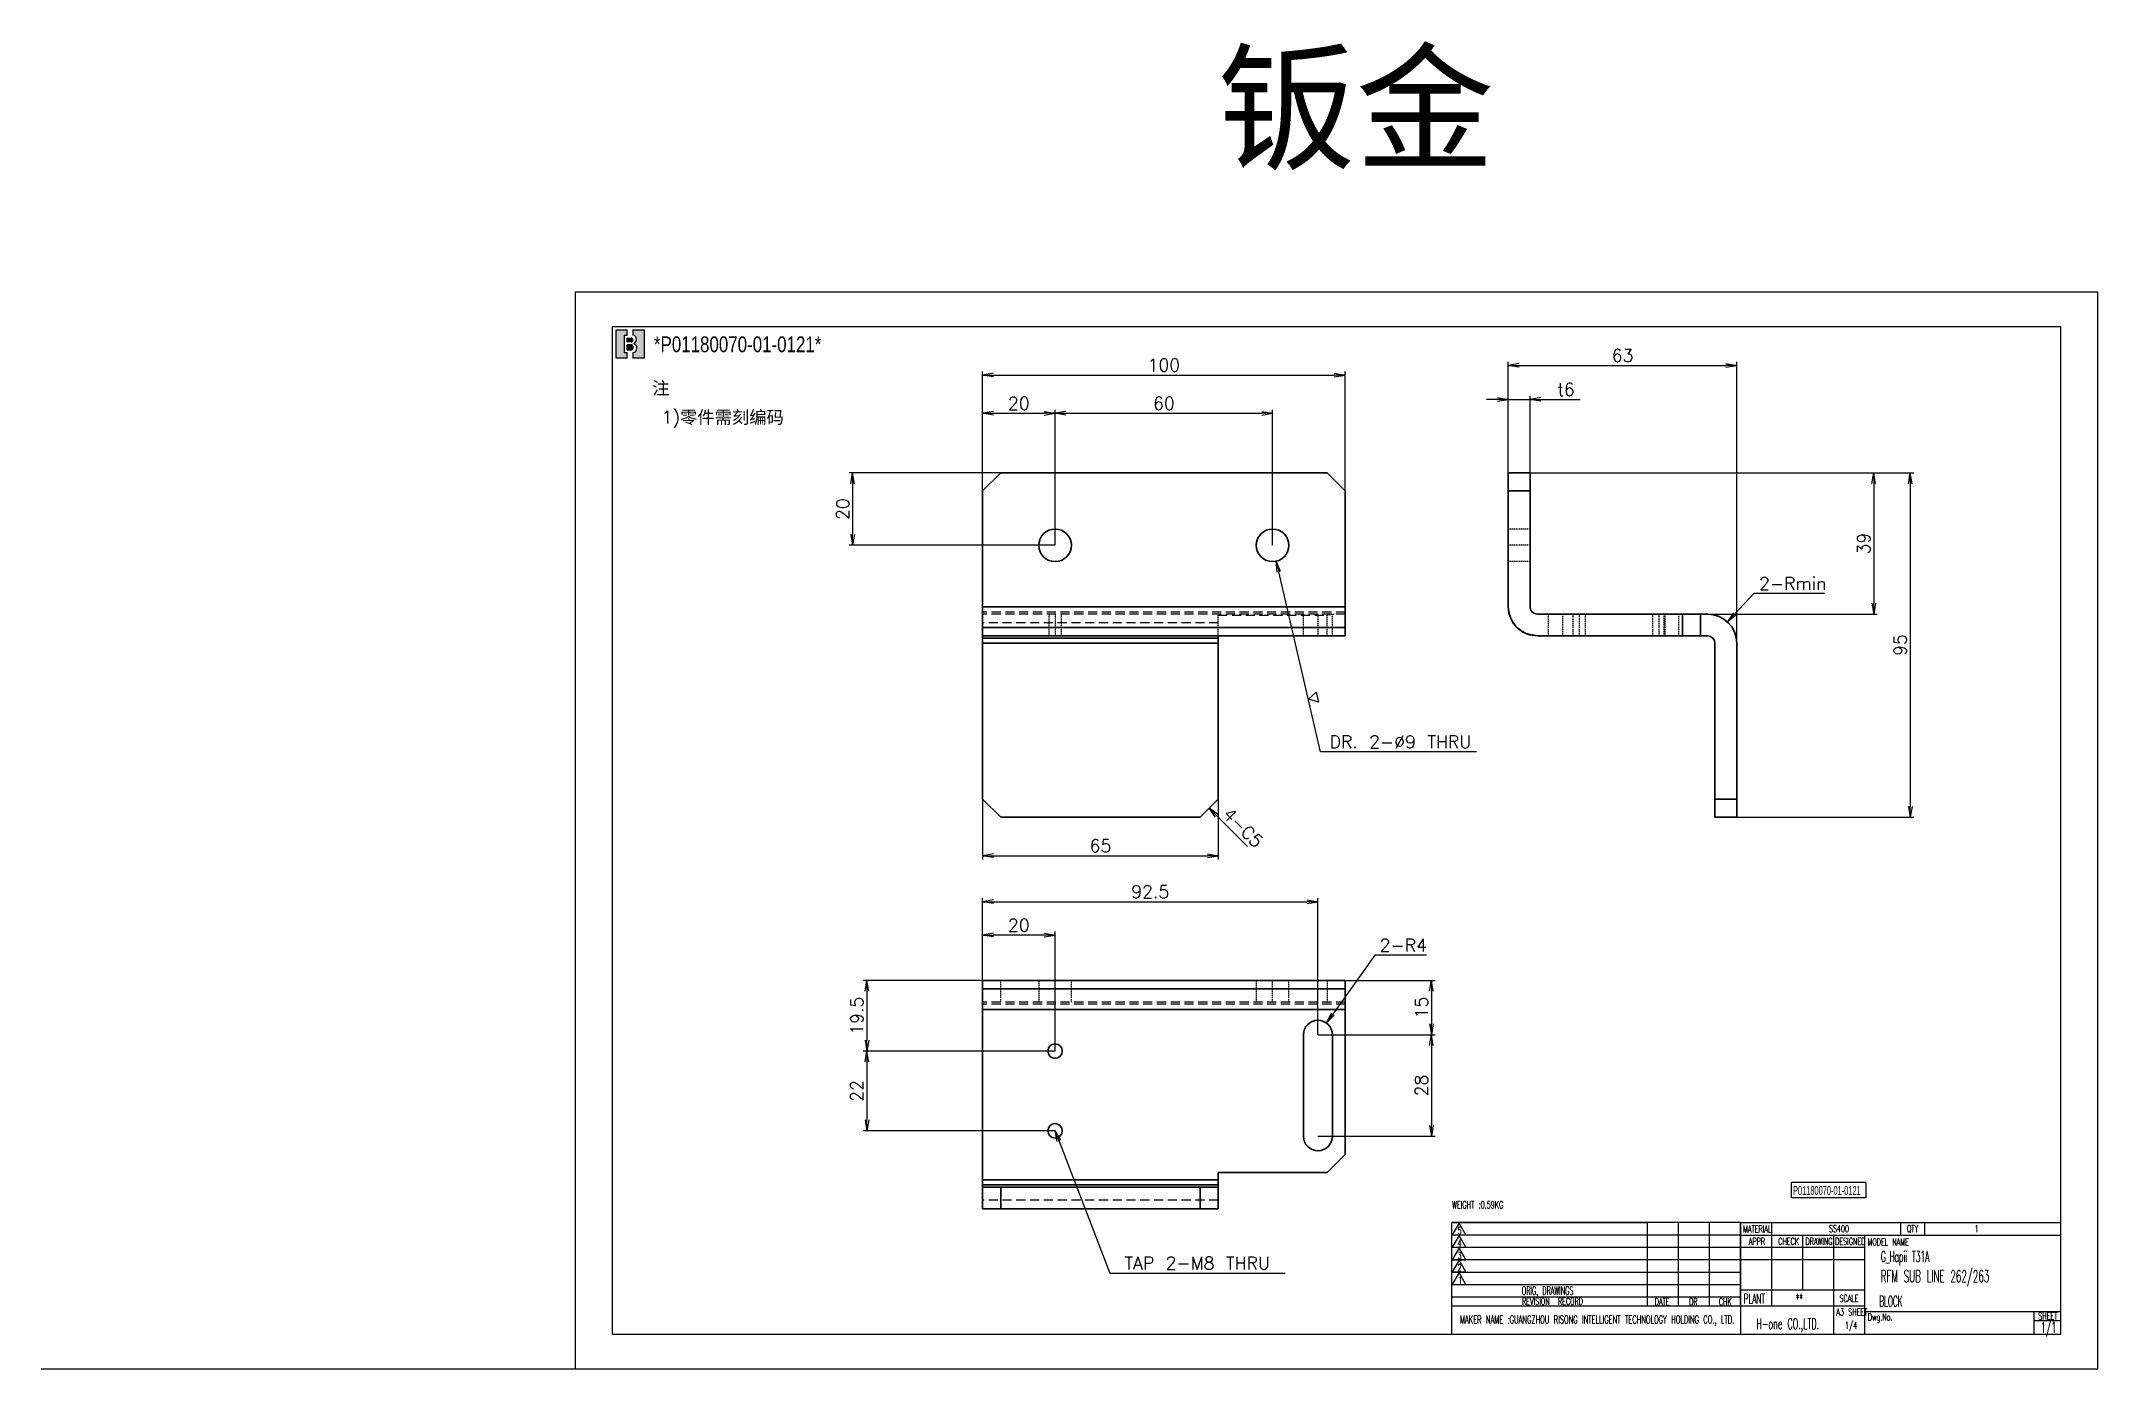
# Model space of a CAD drawing. Header units: inches. Extents: x 21 to 8642, y -3779 to 1599.
# Drawn here: x 4561 to 5128, y 19 to 385 of the extents above; entities that cross this region are included whole.
import ezdxf

# ---------------------------------------------------------------- set-up
doc = ezdxf.new("R2010")
doc.units = ezdxf.units.IN
doc.header["$MEASUREMENT"] = 0
doc.linetypes.add('HIDDEN-HOKUTO', pattern=[3.8, 2.5, -1.3])
doc.layers.add('AM_HID', color=1, linetype='HIDDEN-HOKUTO', lineweight=25)
doc.layers.add('title_frame', color=7, linetype='Continuous')
doc.layers.add('word_dim', color=253, linetype='Continuous')
doc.styles.add('MX_NOTE_STANDARD', font='txt.shx', dxfattribs={"bigfont": 'bigfont.shx'})
doc.styles.get("Standard").update_dxf_attribs({"font": 'txt', "bigfont": 'gbcbig.shx'})
doc.dimstyles.new('STANDARD 1-1', dxfattribs={"dimtxt": 3.5, "dimasz": 3, "dimexe": 1, "dimexo": 0, "dimgap": 1, "dimtad": 3, "dimdsep": 46, "dimtxsty": 'Standard', "dimblk1": 'OPEN', "dimblk2": 'OPEN', "dimsah": 1, "dimcen": 0, "dimclrt": 3, "dimazin": 2, "dimtfac": 1, "dimtmove": 0, "dimatfit": 3, "dimldrblk": 'OPEN', "dimfxl": 0, "dimtolj": 1, "dimtzin": 0, "dimarcsym": 0})
doc.dimstyles.new('STANDARD 1-1$3', dxfattribs={"dimtxt": 3.5, "dimasz": 3, "dimexe": 1, "dimexo": 0, "dimgap": 1, "dimtad": 3, "dimtoh": 1, "dimdsep": 46, "dimtxsty": 'Standard', "dimblk1": 'OPEN', "dimblk2": 'OPEN', "dimsah": 1, "dimcen": 0, "dimclrt": 3, "dimazin": 2, "dimtfac": 1, "dimtofl": 0, "dimtmove": 0, "dimatfit": 3, "dimldrblk": 'OPEN', "dimfxl": 0, "dimtolj": 1, "dimtzin": 0, "dimarcsym": 0})
doc.dimstyles.new('STANDARD 1-1$4', dxfattribs={"dimtxt": 3.5, "dimasz": 3, "dimexe": 1, "dimexo": 0, "dimgap": 1, "dimtad": 3, "dimtoh": 1, "dimdsep": 46, "dimtxsty": 'Standard', "dimblk1": 'OPEN', "dimblk2": 'OPEN', "dimsah": 1, "dimcen": 0, "dimclrt": 3, "dimazin": 2, "dimtfac": 1, "dimtofl": 0, "dimtmove": 0, "dimatfit": 3, "dimldrblk": 'OPEN', "dimfxl": 0, "dimtolj": 1, "dimtzin": 0, "dimarcsym": 0})

msp = doc.modelspace()

# ---------------------------------------------------------------- texts
at = {"linetype": 'Continuous', "ltscale": 2, "insert": (4885.528279629792, 380.7166108802066), "char_height": 28, "width": 97.82244757481385, "attachment_point": 1}
msp.add_mtext('{\\fMicrosoft YaHei|b0|i0|c134|p34;\\C3;钣金}', dxfattribs=at)
at = {"ltscale": 2, "char_height": 3.5, "attachment_point": 1}
for s, insert, width in [('{\\fSimSun|b0|i0|c134|p2;\\C3;注}', (4729.658493011377, 291.1571946869171), 10.36469167833275), ('{\\Fromans,bigfont|c134;\\C3;1)\\fSimSun|b0|i0|c134|p2;零件需刻编码}', (4732.223747868806, 283.149245848062), 96.90613264959393)]:
    msp.add_mtext(s, dxfattribs=dict(at, insert=insert, width=width))
at = {"linetype": 'Continuous', "insert": (5068.519025987554, 49.39659357394839), "char_height": 3, "width": 50.90000000000009, "attachment_point": 4}
msp.add_mtext('{\\W0.5;\\C3;G_Hapii T31A}', dxfattribs=at)
at = {"layer": 'title_frame', "color": 3, "style": 'MX_NOTE_STANDARD'}
for s, height, width, p in [('WEIGHT :0.59KG ', 1.96, 0.5450000000000002, (4950.24119554971, 63.19231998434179)), ('5', 1.87964, 0.5450000000000002, (4951.802159393252, 56.09090098521256)), ('MATERIAL', 1.933344, 0.5450000000000002, (5030.514007207081, 56.51486143155989)), ('SS400', 1.933344, 0.5450000000000002, (5054.215247264352, 56.59878745065498)), ('QTY', 1.933344, 0.5450000000000002, (5075.715008006797, 56.59878745065498)), ('1', 1.933344, 0.5450000000000002, (5094.342827144386, 56.59878745065498)), ('4', 1.87964, 0.5450000000000002, (4951.802159393252, 52.68315493567707)), ('3', 1.87964, 0.5450000000000002, (4951.802159393252, 49.22420833602655)), ('APPR', 1.933344, 0.5450000000000002, (5032.109686617829, 53.11310312267005)), ('CHECK', 1.933344, 0.5450000000000002, (5040.205546393105, 53.11310312267005)), ('DRAWING', 1.933344, 0.5450000000000002, (5047.725046987138, 53.11310312267005)), ('DESIGNED', 1.933344, 0.5450000000000002, (5055.916526711679, 53.11310312267005)), ('MODEL NAME', 1.933344, 0.5450000000000002, (5064.844966418592, 52.96575117679595)), ('2', 1.87964, 0.5450000000000002, (4951.802159393252, 45.87932308995141)), ('RFM SUB LINE 262/263', 3.300000000000001, 0.534099999999995, (5068.48069718035, 42.82749827580983)), ('1', 1.87964, 0.5450000000000002, (4951.99840147239, 42.42037649029726)), ('ORIG, DRAWINGS', 2.362976051216126, 0.5450000000000002, (4969.490701409684, 39.31508789580903)), ('REVISION  RECORD', 1.933344, 0.5450000000000002, (4969.540730696755, 36.53366505760414)), ('DATE', 1.933344, 0.5450000000000002, (5006.154179309569, 36.45381033936201)), ('DR', 1.933344, 0.5450000000000002, (5015.64816727146, 36.44359218212912)), ('CHK', 1.933344, 0.5450000000000002, (5023.824805032347, 36.47635599921841)), ('PLANT', 2.6852, 0.5450000000000002, (5030.677942081764, 36.9703326283211)), ('**', 2.6852, 0.5450000000000002, (5045.034842738141, 36.9703326283211)), ('A3 SHEET', 1.933344, 0.5450000000000002, (5056.271494515315, 33.59340656173072)), ('SCALE', 1.933344, 0.5450000000000002, (5057.092501722991, 37.4109506125983)), ('Dwg.No.', 1.933344, 0.5450000000000002, (5064.930821510776, 32.27450820723743)), ('BLOCK', 2.94, 0.5, (5068.066873122765, 36.08535877504028)), ('SHEET', 1.933344, 0.5450000000000002, (5111.931796912208, 32.50389608834803)), ('MAKER NAME :GUANGZHOU RISONG INTELLIGENT TECHNOLOGY HOLDING CO., LTD.', 2.16, 0.5341000000000022, (4952.440752735698, 31.44275221408816)), ('H-one CO.,LTD.', 2.94, 0.5450000000000002, (5034.197765378487, 29.8948149286457)), ('1/4', 1.933344, 0.5450000000000002, (5058.623237568348, 29.91410233228953)), ('1/1', 3, 0.5340999999999667, (5112.648718366445, 28.85220761176743))]:
    msp.add_text(s, height=height, dxfattribs=dict(at, width=width)).set_placement(p)
at = {"layer": 'title_frame', "color": 3, "insert": (5044.283248072245, 69.3553344722909), "char_height": 2.45, "width": 4.110702489910182, "attachment_point": 1, "style": 'MX_NOTE_STANDARD'}
msp.add_mtext('{\\f3 of 9 Barcode|b0|i0|c0|p82;\\W0.5;P01180070-\\f3 of 9 Barcode|b0|i0|c134|p82;01\\f3 of 9 Barcode|b0|i0|c0|p82;-0\\f3 of 9 Barcode|b0|i0|c134|p82;121}', dxfattribs=at)
at = {"layer": 'word_dim', "color": 3, "linetype": 'Continuous', "ltscale": 2}
msp.add_text('4-C5', height=3.5, rotation=315, dxfattribs=at).set_placement((4886.765181800673, 171.5711039278772))
at = {"layer": 'word_dim', "color": 3, "linetype": 'Continuous', "insert": (4730.132045854569, 303.697621917634), "char_height": 4.361, "width": 100, "attachment_point": 1}
msp.add_mtext('{\\f3 of 9 Barcode|b0|i0|c0|p82;\\W0.8;*P01180070-\\f3 of 9 Barcode|b0|i0|c134|p82;01\\f3 of 9 Barcode|b0|i0|c0|p82;-0\\f3 of 9 Barcode|b0|i0|c134|p82;121\\f3 of 9 Barcode|b0|i0|c0|p82;*}', dxfattribs=at)
at = {"layer": 'word_dim', "color": 3, "linetype": 'Continuous', "ltscale": 2, "insert": (4859.868230146139, 46.34019863078493), "char_height": 3.5, "attachment_point": 7}
msp.add_mtext('\\A1;TAP 2-M8 THRU', dxfattribs=at)

# ---------------------------------------------------------------- blocks, each defined once
blk = doc.blocks.new('B\\M+18B40\\M+196A7\\M+100CF\\M+100B0\\M+100B8')
blk.add_hatch(color=1).paths.add_polyline_path([(0.3999999986702711, 0.8149999997779807), (0.3999999986702711, 0.9999999997779806), (-1.3297288e-09, 0.9999999997779806), (-1.3297288e-09, -2.220193e-10), (0.3999999986702711, -2.220193e-10), (0.3999999986702711, 0.1849999997779807), (0.2999999986702711, 0.1849999997779807), (0.2999999986702711, 0.8149999997779807)])
h = blk.add_hatch(color=1)
edge = h.paths.add_edge_path()
edge.add_line((0.5999999986702714, 0.9999999997779806), (0.5999999986702718, 0.8142220507965398))
edge.add_arc((0.5849999986702712, 0.6699999997779816), 0.1449999999999991, -5.115907697472721e-13, 84.06222754839428, ccw=False)
edge.add_arc((0.5849999986702707, 0.6699999997779802), 0.1449999999999993, -69.82872865353448, 1.1368683772161603e-13, ccw=False)
edge.add_line((0.6349999986702715, 0.5338934238898192), (0.6349999986702711, 0.5120827805020305))
edge.add_arc((0.5699999986702688, 0.3549999997779789), 0.1700000000000021, 3.979039320256561e-13, 67.5204943905955, ccw=False)
edge.add_arc((0.5699999986702724, 0.3549999997779802), 0.1699999999999993, -79.83575137827683, 0, ccw=False)
edge.add_line((0.5999999986702714, 0.1876679944711657), (0.5999999986702714, -2.220192918400699e-10))
edge.add_line((0.5999999986702714, -2.220193e-10), (0.9999999986702712, -2.220193e-10))
edge.add_line((0.9999999986702712, -2.220193e-10), (0.9999999986702712, 0.9999999997779806))
edge.add_line((0.9999999986702712, 0.9999999997779806), (0.5999999986702714, 0.9999999997779806))
h = blk.add_hatch(color=1)
edge = h.paths.add_edge_path()
edge.add_arc((0.5299999986702706, 0.6449999997779808), 0.07, 359.9999999999989, 450)
edge.add_line((0.5299999986702706, 0.7149999997779806), (0.3999999986702711, 0.7149999997779806))
edge.add_line((0.3999999986702711, 0.7149999997779806), (0.3999999986702711, 0.5749999997779809))
edge.add_line((0.3999999986702711, 0.5749999997779809), (0.5299999986702701, 0.5749999997779809))
edge.add_arc((0.5299999986702701, 0.6449999997779808), 0.07, 270, 359.9999999999999)
h = blk.add_hatch(color=1)
edge = h.paths.add_edge_path()
edge.add_arc((0.5149999986702705, 0.3799999997779802), 0.095, 1.018e-13, 90)
edge.add_line((0.5149999986702705, 0.4749999997779804), (0.3999999986702711, 0.4749999997779808))
edge.add_line((0.3999999986702711, 0.4749999997779808), (0.3999999986702711, 0.2849999997779809))
edge.add_line((0.3999999986702711, 0.2849999997779809), (0.5149999986702718, 0.2849999997779809))
edge.add_arc((0.5149999986702718, 0.379999999777981), 0.095, 270, 360.0000000000003)
at = {"color": 1}
for p, q in [((-1.3297288e-09, -2.220193e-10), (-1.3297288e-09, 0.9999999997779806)), ((-1.3297288e-09, 0.9999999997779806), (0.3999999986702711, 0.9999999997779806)), ((0.2999999986702711, 0.8149999997779807), (0.3999999986702711, 0.8149999997779807)), ((0.2999999986702711, 0.1849999997779807), (0.2999999986702711, 0.8149999997779807)), ((0.3999999986702711, 0.8149999997779807), (0.3999999986702711, 0.9999999997779806)), ((0.5999999986702714, 0.9999999997779806), (0.5999999986702718, 0.8142220507965398)), ((0.5999999986702714, 0.9999999997779806), (0.9999999986702712, 0.9999999997779806)), ((0.9999999986702712, 0.9999999997779806), (0.9999999986702712, -2.220193e-10)), ((0.3999999986702711, 0.1849999997779807), (0.2999999986702711, 0.1849999997779807)), ((0.3999999986702711, 0.7149999997779806), (0.5299999986702706, 0.7149999997779806)), ((0.3999999986702711, 0.5749999997779809), (0.3999999986702711, 0.7149999997779806)), ((0.5299999986702701, 0.5749999997779809), (0.3999999986702711, 0.5749999997779809)), ((0.5149999986702705, 0.4749999997779804), (0.3999999986702711, 0.4749999997779808)), ((0.3999999986702711, 0.2849999997779809), (0.3999999986702711, 0.4749999997779808)), ((0.5149999986702718, 0.2849999997779809), (0.3999999986702711, 0.2849999997779809)), ((0.3999999986702711, -2.220193e-10), (0.3999999986702711, 0.1849999997779807)), ((0.5699999986702711, 0.5249999997779802), (0.5699999986702716, 0.5249999997779807)), ((0.5999999986702705, 0.6449999997779794), (0.59999999867027, 0.6449999997779803)), ((0.5999999986702714, 0.1876679944711657), (0.5999999986702714, -2.220193e-10)), ((0.6099999986702707, 0.3799999997779806), (0.609999998670272, 0.3799999997779815)), ((0.6349999986702715, 0.5338934238898192), (0.6349999986702711, 0.5120827805020305)), ((0.7299999986702704, 0.6699999997779807), (0.7299999986702704, 0.6699999997779802)), ((0.739999998670271, 0.3549999997779802), (0.739999998670271, 0.3549999997779802)), ((0.3999999986702711, -2.220193e-10), (-1.3297288e-09, -2.220193e-10)), ((0.9999999986702712, -2.220193e-10), (0.5999999986702714, -2.220193e-10))]:
    blk.add_line(p, q, dxfattribs=at)
for centre, radius, start, end in [((0.5849999986702712, 0.6699999997779816), 0.1449999999999991, 359.9999999999995, 84.06222754839432), ((0.5149999986702705, 0.3799999997779802), 0.095, 1.018e-13, 90), ((0.5149999986702718, 0.379999999777981), 0.095, 270, 2.799e-13), ((0.5299999986702706, 0.6449999997779808), 0.07, 359.9999999999989, 90), ((0.5299999986702701, 0.6449999997779808), 0.07, 270, 359.9999999999999), ((0.5699999986702724, 0.3549999997779802), 0.1699999999999993, 280.1642486217232, 0), ((0.5849999986702707, 0.6699999997779802), 0.1449999999999993, 290.1712713464655, 1.781e-13), ((0.5699999986702688, 0.3549999997779789), 0.1700000000000021, 4.58e-13, 67.52049439059552)]:
    blk.add_arc(centre, radius, start, end, dxfattribs=at)
blk.add_attdef('B機密ﾏｰｸ', (-0.0857467348302255, 1.074949466596297), '', height=0.2)
blk = doc.blocks.new('_Open')
at = {"color": 0, "lineweight": -2}
for p, q in [((-1, 0.1666666666666667), (0, 0)), ((-1, -0.1666666666666667), (0, 0)), ((0, 0), (-1, 0))]:
    blk.add_line(p, q, dxfattribs=at)
blk = doc.blocks.new('*D242')
at = {"layer": 'DEFPOINTS', "color": 0, "linetype": 'Continuous', "ltscale": 2}
for p in [(4920.765181800673, 293.0488823531177), (4820.765181800673, 261.0711039278772), (4920.765181800673, 261.0711039278772)]:
    blk.add_point(p, dxfattribs=at)
at = {"layer": 'word_dim', "color": 0, "linetype": 'Continuous', "lineweight": -2, "ltscale": 2}
for p, q in [((4820.765181800673, 261.0711039278772), (4820.765181800673, 294.0488823531177)), ((4823.765181800673, 293.0488823531177), (4917.765181800673, 293.0488823531177)), ((4920.765181800673, 261.0711039278772), (4920.765181800673, 294.0488823531177))]:
    blk.add_line(p, q, dxfattribs=at)
at = {"layer": 'word_dim', "color": 0, "linetype": 'Continuous', "lineweight": -2, "ltscale": 2, "xscale": 3, "yscale": 3, "zscale": 3, "rotation": 180}
blk.add_blockref('_Open', (4820.765181800673, 293.0488823531177), dxfattribs=at)
at = {"layer": 'word_dim', "color": 0, "linetype": 'Continuous', "lineweight": -2, "ltscale": 2, "xscale": 3, "yscale": 3, "zscale": 3}
blk.add_blockref('_Open', (4920.765181800673, 293.0488823531177), dxfattribs=at)
at = {"layer": 'word_dim', "color": 3, "linetype": 'Continuous', "ltscale": 2, "insert": (4870.765181800673, 295.7988823531177), "char_height": 3.5, "attachment_point": 5}
blk.add_mtext('\\A1;100', dxfattribs=at)
blk = doc.blocks.new('*D243')
at = {"layer": 'DEFPOINTS', "color": 0, "linetype": 'Continuous', "ltscale": 2}
for p in [(4965.765181800673, 266.0711039278772), (5028.765181800673, 171.0711039278772), (5076.615103877501, 171.0711039278771)]:
    blk.add_point(p, dxfattribs=at)
at = {"layer": 'word_dim', "color": 0, "linetype": 'Continuous', "lineweight": -2, "ltscale": 2}
for p, q in [((4965.765181800673, 266.0711039278772), (5077.615103877501, 266.0711039278771)), ((5076.615103877501, 263.0711039278771), (5076.615103877501, 174.0711039278771)), ((5028.765181800673, 171.0711039278772), (5077.615103877501, 171.0711039278771))]:
    blk.add_line(p, q, dxfattribs=at)
at = {"layer": 'word_dim', "color": 0, "linetype": 'Continuous', "lineweight": -2, "ltscale": 2, "xscale": 3, "yscale": 3, "zscale": 3}
for p, rotation in [((5076.615103877501, 266.0711039278771), 90), ((5076.615103877501, 171.0711039278771), 270)]:
    blk.add_blockref('_Open', p, dxfattribs=dict(at, rotation=rotation))
at = {"layer": 'word_dim', "color": 3, "linetype": 'Continuous', "ltscale": 2, "insert": (5073.865103877501, 218.5711039278779), "char_height": 3.5, "attachment_point": 5, "rotation": 90}
blk.add_mtext('\\A1;95', dxfattribs=at)
blk = doc.blocks.new('*D244')
at = {"layer": 'DEFPOINTS', "color": 0, "linetype": 'Continuous', "ltscale": 2}
for p in [(5028.765181800673, 295.6934562631923), (4965.765181800673, 266.0711039278772), (5028.765181800673, 213.134775365344)]:
    blk.add_point(p, dxfattribs=at)
at = {"layer": 'word_dim', "color": 0, "linetype": 'Continuous', "lineweight": -2, "ltscale": 2}
for p, q in [((4965.765181800673, 266.0711039278772), (4965.765181800673, 296.6934562631923)), ((4968.765181800673, 295.6934562631923), (5025.765181800673, 295.6934562631923)), ((5028.765181800673, 213.134775365344), (5028.765181800673, 296.6934562631923))]:
    blk.add_line(p, q, dxfattribs=at)
at = {"layer": 'word_dim', "color": 0, "linetype": 'Continuous', "lineweight": -2, "ltscale": 2, "xscale": 3, "yscale": 3, "zscale": 3, "rotation": 180}
blk.add_blockref('_Open', (4965.765181800673, 295.6934562631923), dxfattribs=at)
at = {"layer": 'word_dim', "color": 0, "linetype": 'Continuous', "lineweight": -2, "ltscale": 2, "xscale": 3, "yscale": 3, "zscale": 3}
blk.add_blockref('_Open', (5028.765181800673, 295.6934562631923), dxfattribs=at)
at = {"layer": 'word_dim', "color": 3, "linetype": 'Continuous', "ltscale": 2, "insert": (4997.265181800673, 298.4434562631923), "char_height": 3.5, "attachment_point": 5}
blk.add_mtext('\\A1;63', dxfattribs=at)
blk = doc.blocks.new('*D245')
at = {"layer": 'DEFPOINTS', "color": 0, "linetype": 'Continuous', "ltscale": 2}
for p in [(4971.765181800673, 286.3345701438643), (4965.765181800673, 266.0711039278772), (4971.765181800673, 266.0711039278772)]:
    blk.add_point(p, dxfattribs=at)
at = {"layer": 'word_dim', "color": 0, "linetype": 'Continuous', "lineweight": -2, "ltscale": 2}
for p, q in [((4962.765181800673, 286.3345701438643), (4959.765181800673, 286.3345701438643)), ((4965.765181800673, 266.0711039278772), (4965.765181800673, 287.3345701438643)), ((4965.765181800673, 286.3345701438643), (4971.765181800673, 286.3345701438643)), ((4971.765181800673, 266.0711039278772), (4971.765181800673, 287.3345701438643)), ((4974.765181800673, 286.3345701438643), (4985.598515134006, 286.3345701438643))]:
    blk.add_line(p, q, dxfattribs=at)
at = {"layer": 'word_dim', "color": 0, "linetype": 'Continuous', "lineweight": -2, "ltscale": 2, "xscale": 3, "yscale": 3, "zscale": 3}
blk.add_blockref('_Open', (4965.765181800673, 286.3345701438643), dxfattribs=at)
at = {"layer": 'word_dim', "color": 0, "linetype": 'Continuous', "lineweight": -2, "ltscale": 2, "xscale": 3, "yscale": 3, "zscale": 3, "rotation": 180}
blk.add_blockref('_Open', (4971.765181800673, 286.3345701438643), dxfattribs=at)
at = {"layer": 'word_dim', "color": 3, "linetype": 'Continuous', "ltscale": 2, "insert": (4981.681848467339, 289.0845701438643), "char_height": 3.5, "attachment_point": 5}
blk.add_mtext('\\A1;t6', dxfattribs=at)
blk = doc.blocks.new('*D246')
at = {"layer": 'DEFPOINTS', "color": 0, "linetype": 'Continuous', "ltscale": 2}
for p in [(5026.198788912976, 224.9427232742846), (5020.765181800673, 219.0711039278926)]:
    blk.add_point(p, dxfattribs=at)
at = {"layer": 'word_dim', "color": 0, "linetype": 'Continuous', "lineweight": -2, "ltscale": 2}
for p, q in [((5033.468382363502, 232.7983309143469), (5028.236391580094, 227.1445805291846)), ((5052.968382363497, 232.7983309143469), (5033.468382363502, 232.7983309143469))]:
    blk.add_line(p, q, dxfattribs=at)
at = {"layer": 'word_dim', "color": 0, "linetype": 'Continuous', "lineweight": -2, "ltscale": 2, "xscale": 3, "yscale": 3, "zscale": 3, "rotation": 227.2187707893156}
blk.add_blockref('_Open', (5026.198788912976, 224.9427232742846), dxfattribs=at)
at = {"layer": 'word_dim', "color": 3, "linetype": 'Continuous', "ltscale": 2, "insert": (5044.218382363497, 235.5483309143474), "char_height": 3.5, "attachment_point": 5}
blk.add_mtext('\\A1;2-Rmin', dxfattribs=at)
blk = doc.blocks.new('*D247')
at = {"layer": 'DEFPOINTS', "color": 0, "linetype": 'Continuous', "ltscale": 2}
for p in [(4971.765181800673, 266.0711039278772), (4985.265181800673, 227.0711039278772), (5066.541549452728, 227.0711039278771)]:
    blk.add_point(p, dxfattribs=at)
at = {"layer": 'word_dim', "color": 0, "linetype": 'Continuous', "lineweight": -2, "ltscale": 2}
for p, q in [((4971.765181800673, 266.0711039278772), (5067.541549452728, 266.0711039278771)), ((5066.541549452728, 263.0711039278771), (5066.541549452728, 230.0711039278771)), ((4985.265181800673, 227.0711039278772), (5067.541549452728, 227.0711039278771))]:
    blk.add_line(p, q, dxfattribs=at)
at = {"layer": 'word_dim', "color": 0, "linetype": 'Continuous', "lineweight": -2, "ltscale": 2, "xscale": 3, "yscale": 3, "zscale": 3}
for p, rotation in [((5066.541549452728, 266.0711039278771), 90), ((5066.541549452728, 227.0711039278771), 270)]:
    blk.add_blockref('_Open', p, dxfattribs=dict(at, rotation=rotation))
at = {"layer": 'word_dim', "color": 3, "linetype": 'Continuous', "ltscale": 2, "insert": (5063.791549452728, 246.5711039278779), "char_height": 3.5, "attachment_point": 5, "rotation": 90}
blk.add_mtext('\\A1;39', dxfattribs=at)
blk = doc.blocks.new('*D248')
at = {"layer": 'DEFPOINTS', "color": 0, "linetype": 'Continuous', "ltscale": 2}
for p in [(4840.765181800673, 282.4881148466134), (4820.765181800673, 261.0711039278772), (4840.765181800673, 246.0711039278772)]:
    blk.add_point(p, dxfattribs=at)
at = {"layer": 'word_dim', "color": 0, "linetype": 'Continuous', "lineweight": -2, "ltscale": 2}
for p, q in [((4820.765181800673, 261.0711039278772), (4820.765181800673, 283.4881148466134)), ((4823.765181800673, 282.4881148466134), (4837.765181800673, 282.4881148466134)), ((4840.765181800673, 246.0711039278772), (4840.765181800673, 283.4881148466134))]:
    blk.add_line(p, q, dxfattribs=at)
at = {"layer": 'word_dim', "color": 0, "linetype": 'Continuous', "lineweight": -2, "ltscale": 2, "xscale": 3, "yscale": 3, "zscale": 3, "rotation": 180}
blk.add_blockref('_Open', (4820.765181800673, 282.4881148466134), dxfattribs=at)
at = {"layer": 'word_dim', "color": 0, "linetype": 'Continuous', "lineweight": -2, "ltscale": 2, "xscale": 3, "yscale": 3, "zscale": 3}
blk.add_blockref('_Open', (4840.765181800673, 282.4881148466134), dxfattribs=at)
at = {"layer": 'word_dim', "color": 3, "linetype": 'Continuous', "ltscale": 2, "insert": (4830.765181800673, 285.2381148466134), "char_height": 3.5, "attachment_point": 5}
blk.add_mtext('\\A1;20', dxfattribs=at)
blk = doc.blocks.new('*D249')
at = {"layer": 'DEFPOINTS', "color": 0, "linetype": 'Continuous', "ltscale": 2}
for p in [(4900.765181800673, 282.4881148466134), (4840.765181800673, 246.0711039278772), (4900.765181800673, 246.0711039278772)]:
    blk.add_point(p, dxfattribs=at)
at = {"layer": 'word_dim', "color": 0, "linetype": 'Continuous', "lineweight": -2, "ltscale": 2}
for p, q in [((4840.765181800673, 246.0711039278772), (4840.765181800673, 283.4881148466134)), ((4843.765181800673, 282.4881148466134), (4897.765181800673, 282.4881148466134)), ((4900.765181800673, 246.0711039278772), (4900.765181800673, 283.4881148466134))]:
    blk.add_line(p, q, dxfattribs=at)
at = {"layer": 'word_dim', "color": 0, "linetype": 'Continuous', "lineweight": -2, "ltscale": 2, "xscale": 3, "yscale": 3, "zscale": 3, "rotation": 180}
blk.add_blockref('_Open', (4840.765181800673, 282.4881148466134), dxfattribs=at)
at = {"layer": 'word_dim', "color": 0, "linetype": 'Continuous', "lineweight": -2, "ltscale": 2, "xscale": 3, "yscale": 3, "zscale": 3}
blk.add_blockref('_Open', (4900.765181800673, 282.4881148466134), dxfattribs=at)
at = {"layer": 'word_dim', "color": 3, "linetype": 'Continuous', "ltscale": 2, "insert": (4870.765181800673, 285.2381148466134), "char_height": 3.5, "attachment_point": 5}
blk.add_mtext('\\A1;60', dxfattribs=at)
blk = doc.blocks.new('*D250')
at = {"layer": 'DEFPOINTS', "color": 0, "linetype": 'Continuous', "ltscale": 2}
for p in [(4828.789216074701, 266.0711039278772), (4784.937130997236, 246.0711039278772), (4840.765181800673, 246.0711039278772)]:
    blk.add_point(p, dxfattribs=at)
at = {"layer": 'word_dim', "color": 0, "linetype": 'Continuous', "lineweight": -2, "ltscale": 2}
for p, q in [((4828.789216074701, 266.0711039278772), (4783.937130997236, 266.0711039278772)), ((4784.937130997236, 263.0711039278772), (4784.937130997236, 249.0711039278772)), ((4840.765181800673, 246.0711039278772), (4783.937130997236, 246.0711039278772))]:
    blk.add_line(p, q, dxfattribs=at)
at = {"layer": 'word_dim', "color": 0, "linetype": 'Continuous', "lineweight": -2, "ltscale": 2, "xscale": 3, "yscale": 3, "zscale": 3}
for p, rotation in [((4784.937130997236, 266.0711039278772), 90), ((4784.937130997236, 246.0711039278772), 270)]:
    blk.add_blockref('_Open', p, dxfattribs=dict(at, rotation=rotation))
at = {"layer": 'word_dim', "color": 3, "linetype": 'Continuous', "ltscale": 2, "insert": (4782.187130997236, 256.071103927878), "char_height": 3.5, "attachment_point": 5, "rotation": 90}
blk.add_mtext('\\A1;20', dxfattribs=at)
blk = doc.blocks.new('*D251')
at = {"layer": 'DEFPOINTS', "color": 0, "linetype": 'Continuous', "ltscale": 2}
for p in [(4820.765181800673, 138.5539375879066), (4820.765181800673, 106.5711039278772), (4840.765181800673, 106.5711039278772)]:
    blk.add_point(p, dxfattribs=at)
at = {"layer": 'word_dim', "color": 0, "linetype": 'Continuous', "lineweight": -2, "ltscale": 2}
for p, q in [((4820.765181800673, 106.5711039278772), (4820.765181800673, 139.5539375879066)), ((4837.765181800673, 138.5539375879066), (4823.765181800673, 138.5539375879066)), ((4840.765181800673, 106.5711039278772), (4840.765181800673, 139.5539375879066))]:
    blk.add_line(p, q, dxfattribs=at)
at = {"layer": 'word_dim', "color": 0, "linetype": 'Continuous', "lineweight": -2, "ltscale": 2, "xscale": 3, "yscale": 3, "zscale": 3, "rotation": 180}
blk.add_blockref('_Open', (4820.765181800673, 138.5539375879066), dxfattribs=at)
at = {"layer": 'word_dim', "color": 0, "linetype": 'Continuous', "lineweight": -2, "ltscale": 2, "xscale": 3, "yscale": 3, "zscale": 3}
blk.add_blockref('_Open', (4840.765181800673, 138.5539375879066), dxfattribs=at)
at = {"layer": 'word_dim', "color": 3, "linetype": 'Continuous', "ltscale": 2, "insert": (4830.765181800673, 141.3039375879066), "char_height": 3.5, "attachment_point": 5}
blk.add_mtext('\\A1;20', dxfattribs=at)
blk = doc.blocks.new('*D252')
at = {"layer": 'DEFPOINTS', "color": 0, "linetype": 'Continuous', "ltscale": 2}
for p in [(4913.265181800673, 147.7775493312342), (4820.765181800673, 114.3893646769552), (4913.265181800673, 111.0711039278772)]:
    blk.add_point(p, dxfattribs=at)
at = {"layer": 'word_dim', "color": 0, "linetype": 'Continuous', "lineweight": -2, "ltscale": 2}
for p, q in [((4820.765181800673, 114.3893646769552), (4820.765181800673, 148.7775493312342)), ((4823.765181800673, 147.7775493312342), (4910.265181800673, 147.7775493312342)), ((4913.265181800673, 111.0711039278772), (4913.265181800673, 148.7775493312342))]:
    blk.add_line(p, q, dxfattribs=at)
at = {"layer": 'word_dim', "color": 0, "linetype": 'Continuous', "lineweight": -2, "ltscale": 2, "xscale": 3, "yscale": 3, "zscale": 3, "rotation": 180}
blk.add_blockref('_Open', (4820.765181800673, 147.7775493312342), dxfattribs=at)
at = {"layer": 'word_dim', "color": 0, "linetype": 'Continuous', "lineweight": -2, "ltscale": 2, "xscale": 3, "yscale": 3, "zscale": 3}
blk.add_blockref('_Open', (4913.265181800673, 147.7775493312342), dxfattribs=at)
at = {"layer": 'word_dim', "color": 3, "linetype": 'Continuous', "ltscale": 2, "insert": (4867.015181800673, 150.5275493312342), "char_height": 3.5, "attachment_point": 5}
blk.add_mtext('\\A1;92.5', dxfattribs=at)
blk = doc.blocks.new('*D253')
at = {"layer": 'DEFPOINTS', "color": 0, "linetype": 'Continuous', "ltscale": 2}
for p in [(4820.765181800673, 126.0711039278772), (4788.857287569614, 106.5711039278772), (4840.765181800673, 106.5711039278772)]:
    blk.add_point(p, dxfattribs=at)
at = {"layer": 'word_dim', "color": 0, "linetype": 'Continuous', "lineweight": -2, "ltscale": 2}
for p, q in [((4820.765181800673, 126.0711039278772), (4787.857287569614, 126.0711039278772)), ((4788.857287569614, 123.0711039278772), (4788.857287569614, 109.5711039278772)), ((4840.765181800673, 106.5711039278772), (4787.857287569614, 106.5711039278772))]:
    blk.add_line(p, q, dxfattribs=at)
at = {"layer": 'word_dim', "color": 0, "linetype": 'Continuous', "lineweight": -2, "ltscale": 2, "xscale": 3, "yscale": 3, "zscale": 3}
for p, rotation in [((4788.857287569614, 126.0711039278772), 90), ((4788.857287569614, 106.5711039278772), 270)]:
    blk.add_blockref('_Open', p, dxfattribs=dict(at, rotation=rotation))
at = {"layer": 'word_dim', "color": 3, "linetype": 'Continuous', "ltscale": 2, "insert": (4786.107287569614, 116.321103927878), "char_height": 3.5, "attachment_point": 5, "rotation": 90}
blk.add_mtext('\\A1;19.5', dxfattribs=at)
blk = doc.blocks.new('*D254')
at = {"layer": 'DEFPOINTS', "color": 0, "linetype": 'Continuous', "ltscale": 2}
for p in [(4840.765181800673, 106.5711039278772), (4788.857287569614, 84.57110392787719), (4840.765181800673, 84.57110392787718)]:
    blk.add_point(p, dxfattribs=at)
at = {"layer": 'word_dim', "color": 0, "linetype": 'Continuous', "lineweight": -2, "ltscale": 2}
for p, q in [((4840.765181800673, 106.5711039278772), (4787.857287569614, 106.5711039278772)), ((4788.857287569614, 103.5711039278772), (4788.857287569614, 87.57110392787719)), ((4840.765181800673, 84.57110392787718), (4787.857287569614, 84.57110392787719))]:
    blk.add_line(p, q, dxfattribs=at)
at = {"layer": 'word_dim', "color": 0, "linetype": 'Continuous', "lineweight": -2, "ltscale": 2, "xscale": 3, "yscale": 3, "zscale": 3}
for p, rotation in [((4788.857287569614, 106.5711039278772), 90), ((4788.857287569614, 84.57110392787719), 270)]:
    blk.add_blockref('_Open', p, dxfattribs=dict(at, rotation=rotation))
at = {"layer": 'word_dim', "color": 3, "linetype": 'Continuous', "ltscale": 2, "insert": (4786.107287569614, 95.57110392787796), "char_height": 3.5, "attachment_point": 5, "rotation": 90}
blk.add_mtext('\\A1;22', dxfattribs=at)
blk = doc.blocks.new('*D255')
at = {"layer": 'DEFPOINTS', "color": 0, "linetype": 'Continuous', "ltscale": 2}
for p in [(4920.765181800673, 126.0711039278772), (4913.265181800673, 111.0711039278772), (4944.57621747238, 111.0711039278772)]:
    blk.add_point(p, dxfattribs=at)
at = {"layer": 'word_dim', "color": 0, "linetype": 'Continuous', "lineweight": -2, "ltscale": 2}
for p, q in [((4920.765181800673, 126.0711039278772), (4945.57621747238, 126.0711039278772)), ((4944.57621747238, 123.0711039278772), (4944.57621747238, 114.0711039278772)), ((4913.265181800673, 111.0711039278772), (4945.57621747238, 111.0711039278772))]:
    blk.add_line(p, q, dxfattribs=at)
at = {"layer": 'word_dim', "color": 0, "linetype": 'Continuous', "lineweight": -2, "ltscale": 2, "xscale": 3, "yscale": 3, "zscale": 3}
for p, rotation in [((4944.57621747238, 126.0711039278772), 90), ((4944.57621747238, 111.0711039278772), 270)]:
    blk.add_blockref('_Open', p, dxfattribs=dict(at, rotation=rotation))
at = {"layer": 'word_dim', "color": 3, "linetype": 'Continuous', "ltscale": 2, "insert": (4941.82621747238, 118.571103927878), "char_height": 3.5, "attachment_point": 5, "rotation": 90}
blk.add_mtext('\\A1;15', dxfattribs=at)
blk = doc.blocks.new('*D256')
at = {"layer": 'DEFPOINTS', "color": 0, "linetype": 'Continuous', "ltscale": 2}
for p in [(4913.265181800673, 111.0711039278772), (4913.265181800673, 83.07110392787718), (4944.57621747238, 83.07110392787718)]:
    blk.add_point(p, dxfattribs=at)
at = {"layer": 'word_dim', "color": 0, "linetype": 'Continuous', "lineweight": -2, "ltscale": 2}
for p, q in [((4913.265181800673, 111.0711039278772), (4945.57621747238, 111.0711039278772)), ((4944.57621747238, 108.0711039278772), (4944.57621747238, 86.07110392787718)), ((4913.265181800673, 83.07110392787718), (4945.57621747238, 83.07110392787718))]:
    blk.add_line(p, q, dxfattribs=at)
at = {"layer": 'word_dim', "color": 0, "linetype": 'Continuous', "lineweight": -2, "ltscale": 2, "xscale": 3, "yscale": 3, "zscale": 3}
for p, rotation in [((4944.57621747238, 111.0711039278772), 90), ((4944.57621747238, 83.07110392787718), 270)]:
    blk.add_blockref('_Open', p, dxfattribs=dict(at, rotation=rotation))
at = {"layer": 'word_dim', "color": 3, "linetype": 'Continuous', "ltscale": 2, "insert": (4941.82621747238, 97.07110392787797), "char_height": 3.5, "attachment_point": 5, "rotation": 90}
blk.add_mtext('\\A1;28', dxfattribs=at)
blk = doc.blocks.new('*D257')
at = {"layer": 'DEFPOINTS', "color": 0, "linetype": 'Continuous', "ltscale": 2}
for p in [(4820.765181800673, 180.0825354583844), (4885.765181800673, 180.0825354583844), (4885.765181800673, 160.4522298425486)]:
    blk.add_point(p, dxfattribs=at)
at = {"layer": 'word_dim', "color": 0, "linetype": 'Continuous', "lineweight": -2, "ltscale": 2}
for p, q in [((4820.765181800673, 180.0825354583844), (4820.765181800673, 159.4522298425486)), ((4885.765181800673, 180.0825354583844), (4885.765181800673, 159.4522298425486)), ((4823.765181800673, 160.4522298425486), (4882.765181800673, 160.4522298425486))]:
    blk.add_line(p, q, dxfattribs=at)
at = {"layer": 'word_dim', "color": 0, "linetype": 'Continuous', "lineweight": -2, "ltscale": 2, "xscale": 3, "yscale": 3, "zscale": 3, "rotation": 180}
blk.add_blockref('_Open', (4820.765181800673, 160.4522298425486), dxfattribs=at)
at = {"layer": 'word_dim', "color": 0, "linetype": 'Continuous', "lineweight": -2, "ltscale": 2, "xscale": 3, "yscale": 3, "zscale": 3}
blk.add_blockref('_Open', (4885.765181800673, 160.4522298425486), dxfattribs=at)
at = {"layer": 'word_dim', "color": 3, "linetype": 'Continuous', "ltscale": 2, "insert": (4853.265181800673, 163.2022298425486), "char_height": 3.5, "attachment_point": 5}
blk.add_mtext('\\A1;65', dxfattribs=at)
blk = doc.blocks.new('*D258')
at = {"layer": 'DEFPOINTS', "color": 0, "linetype": 'Continuous', "ltscale": 2}
for p in [(4899.746215542618, 250.4542201441028), (4901.784148058683, 241.6879877116473)]:
    blk.add_point(p, dxfattribs=at)
at = {"layer": 'word_dim', "color": 0, "linetype": 'Continuous', "lineweight": -2, "ltscale": 2}
for p, q in [((4914.003570532505, 189.1257479164113), (4902.463458897371, 238.7659102341598)), ((4957.003570532505, 189.1257479164113), (4914.003570532505, 189.1257479164113))]:
    blk.add_line(p, q, dxfattribs=at)
at = {"layer": 'word_dim', "color": 0, "linetype": 'Continuous', "lineweight": -2, "ltscale": 2, "xscale": 3, "yscale": 3, "zscale": 3, "rotation": 103.0873901631292}
blk.add_blockref('_Open', (4901.784148058683, 241.6879877116473), dxfattribs=at)
at = {"layer": 'word_dim', "color": 3, "linetype": 'Continuous', "ltscale": 2, "insert": (4936.003570532505, 191.8757479164119), "char_height": 3.5, "attachment_point": 5}
blk.add_mtext('\\A1;DR. 2-∅9 THRU', dxfattribs=at)
blk = doc.blocks.new('shiage1')
at = {"layer": 'word_dim', "color": 3, "linetype": 'Continuous'}
for p, q in [((-4.255559048260693e-05, 3.4162127349191e-07), (-1.443418228564553, 2.500000341621273)), ((-1.443418228564553, 2.500000341621273), (1.443333117383588, 2.500000341621273)), ((1.443333117383588, 2.500000341621273), (-4.255559048260693e-05, 3.4162127349191e-07))]:
    blk.add_line(p, q, dxfattribs=at)
blk = doc.blocks.new('*D259')
at = {"layer": 'DEFPOINTS', "color": 0, "linetype": 'Continuous', "ltscale": 2}
for p in [(4915.593098846373, 114.3239184366043), (4913.265181800552, 111.0711039278576)]:
    blk.add_point(p, dxfattribs=at)
at = {"layer": 'word_dim', "color": 0, "linetype": 'Continuous', "lineweight": -2, "ltscale": 2}
for p, q in [((4928.983952779685, 133.0350507928833), (4917.339036630709, 116.7635293181238)), ((4943.233952779651, 133.0350507928838), (4928.983952779685, 133.0350507928833))]:
    blk.add_line(p, q, dxfattribs=at)
at = {"layer": 'word_dim', "color": 0, "linetype": 'Continuous', "lineweight": -2, "ltscale": 2, "xscale": 3, "yscale": 3, "zscale": 3, "rotation": 234.4101259059601}
blk.add_blockref('_Open', (4915.593098846373, 114.3239184366043), dxfattribs=at)
at = {"layer": 'word_dim', "color": 3, "linetype": 'Continuous', "ltscale": 2, "insert": (4936.817286112984, 135.7850507928833), "char_height": 3.5, "attachment_point": 5}
blk.add_mtext('\\A1;2-R4', dxfattribs=at)

# ---------------------------------------------------------------- dimensions: what is measured, and where the dimension line sits
at = {"layer": 'word_dim', "linetype": 'Continuous', "ltscale": 2}
for base, p1, p2, picture, middle in [((5028.765181800673, 295.6934562631923), (4965.765181800673, 266.0711039278772), (5028.765181800673, 213.134775365344), '*D244', (4997.265181800673, 298.4434562631923)), ((4920.765181800673, 293.0488823531177), (4820.765181800673, 261.0711039278772), (4920.765181800673, 261.0711039278772), '*D242', (4870.765181800673, 295.7988823531177)), ((4840.765181800673, 282.4881148466134), (4820.765181800673, 261.0711039278772), (4840.765181800673, 246.0711039278772), '*D248', (4830.765181800673, 285.2381148466134)), ((4900.765181800673, 282.4881148466134), (4840.765181800673, 246.0711039278772), (4900.765181800673, 246.0711039278772), '*D249', (4870.765181800673, 285.2381148466134)), ((4885.765181800673, 160.4522298425486), (4820.765181800673, 180.0825354583844), (4885.765181800673, 180.0825354583844), '*D257', (4853.265181800673, 163.2022298425486)), ((4913.265181800673, 147.7775493312342), (4820.765181800673, 114.3893646769552), (4913.265181800673, 111.0711039278772), '*D252', (4867.015181800673, 150.5275493312342)), ((4820.765181800673, 138.5539375879066), (4840.765181800673, 106.5711039278772), (4820.765181800673, 106.5711039278772), '*D251', (4830.765181800673, 141.3039375879066))]:
    dim = msp.add_linear_dim(base=base, p1=p1, p2=p2, dimstyle='STANDARD 1-1', dxfattribs=at)
    dim.commit()
    dim.dimension.update_dxf_attribs({"geometry": picture, "text_midpoint": middle})
dim = msp.add_linear_dim(base=(4971.765181800673, 286.3345701438643), p1=(4965.765181800673, 266.0711039278772), p2=(4971.765181800673, 266.0711039278772), text='t<>', dimstyle='STANDARD 1-1', dxfattribs=at)
dim.commit()
dim.dimension.update_dxf_attribs({"geometry": '*D245', "text_midpoint": (4981.681848467339, 289.0845701438643)})
for base, p1, p2, picture, middle in [((4784.937130997236, 246.0711039278772), (4828.789216074701, 266.0711039278772), (4840.765181800673, 246.0711039278772), '*D250', (4782.187130997236, 256.071103927878)), ((5076.615103877501, 171.0711039278771), (4965.765181800673, 266.0711039278772), (5028.765181800673, 171.0711039278772), '*D243', (5073.865103877501, 218.5711039278779)), ((5066.541549452728, 227.0711039278771), (4971.765181800673, 266.0711039278772), (4985.265181800673, 227.0711039278772), '*D247', (5063.791549452728, 246.5711039278779)), ((4788.857287569614, 106.5711039278772), (4820.765181800673, 126.0711039278772), (4840.765181800673, 106.5711039278772), '*D253', (4786.107287569614, 116.321103927878)), ((4944.57621747238, 111.0711039278772), (4920.765181800673, 126.0711039278772), (4913.265181800673, 111.0711039278772), '*D255', (4941.82621747238, 118.571103927878)), ((4944.57621747238, 83.07110392787718), (4913.265181800673, 111.0711039278772), (4913.265181800673, 83.07110392787718), '*D256', (4941.82621747238, 97.07110392787797)), ((4788.857287569614, 84.57110392787719), (4840.765181800673, 106.5711039278772), (4840.765181800673, 84.57110392787718), '*D254', (4786.107287569614, 95.57110392787796))]:
    dim = msp.add_linear_dim(base=base, p1=p1, p2=p2, angle=90, dimstyle='STANDARD 1-1', dxfattribs=at)
    dim.commit()
    dim.dimension.update_dxf_attribs({"geometry": picture, "text_midpoint": middle})
dim = msp.add_diameter_dim_2p(p1=(4899.746215542618, 250.4542201441028), p2=(4901.784148058683, 241.6879877116473), text='DR. 2-<> THRU', dimstyle='STANDARD 1-1$3', dxfattribs=at)
dim.commit()
dim.dimension.update_dxf_attribs({"geometry": '*D258', "text_midpoint": (4936.003570532505, 189.1257479164119), "dimtype": 163})
for center, mpoint, text, picture, middle in [((5020.765181800673, 219.0711039278926), (5026.198788912976, 224.9427232742846), '2-Rmin', '*D246', (5044.218382363497, 232.7983309143474)), ((4913.265181800552, 111.0711039278576), (4915.593098846373, 114.3239184366043), '2-<>', '*D259', (4936.817286112984, 133.0350507928833))]:
    dim = msp.add_radius_dim(center=center, mpoint=mpoint, text=text, dimstyle='STANDARD 1-1$4', dxfattribs=at)
    dim.commit()
    dim.dimension.update_dxf_attribs({"geometry": picture, "text_midpoint": middle, "dimtype": 164})

# ---------------------------------------------------------------- linework, layer by layer
at = {"color": 7, "lineweight": 35, "ltscale": 0.1767766952966369}
for p, q in [((4825.765181800673, 266.0711039278772), (4820.765181800673, 261.0711039278772)), ((4920.765181800673, 261.0711039278772), (4915.765181800673, 266.0711039278772)), ((4820.765181800673, 176.0711039278772), (4825.765181800673, 171.0711039278772)), ((4880.765181800673, 171.0711039278772), (4885.765181800673, 176.0711039278772)), ((4915.765181800673, 73.07110392787718), (4920.765181800673, 78.07110392787718))]:
    msp.add_line(p, q, dxfattribs=at)
at = {"color": 7, "lineweight": 35}
for p, q in [((4820.765181800673, 261.0711039278772), (4820.765181800673, 229.0711039278772)), ((4915.765181800673, 266.0711039278772), (4825.765181800673, 266.0711039278772)), ((4920.765181800673, 261.0711039278772), (4920.765181800673, 229.0711039278772)), ((4965.765181800673, 261.0711039278772), (4965.765181800673, 229.0711039278772)), ((4971.765181800673, 261.0711039278772), (4971.765181800673, 229.0711039278772)), ((4920.765181800673, 229.0711039278772), (4820.765181800673, 229.0711039278772)), ((4973.765181800673, 227.0711039278772), (5017.765181800673, 227.0711039278772)), ((4920.765181800673, 223.4142435763147), (4820.765181800673, 223.4142435763147)), ((4820.765181800673, 221.0711039278772), (4920.765181800673, 221.0711039278772)), ((4885.765181800673, 220.4852884981897), (4820.765181800673, 220.4852884981897)), ((4885.765181800673, 219.0711039278772), (4820.765181800673, 219.0711039278772)), ((4820.765181800673, 176.0711039278772), (4820.765181800673, 219.0711039278772)), ((4885.765181800673, 219.0711039278772), (4885.765181800673, 176.0711039278772)), ((4973.765181800673, 221.0711039278772), (5017.765181800673, 221.0711039278772)), ((5022.765181800673, 219.0711039278772), (5022.765181800673, 176.0711039278772)), ((5028.765181800673, 219.0711039278772), (5028.765181800673, 176.0711039278772)), ((4825.765181800673, 171.0711039278772), (4880.765181800673, 171.0711039278772)), ((4920.765181800673, 126.0711039278772), (4820.765181800673, 126.0711039278772)), ((4920.765181800673, 123.7279642794397), (4820.765181800673, 123.7279642794397)), ((4820.765181800673, 118.0711039278772), (4920.765181800673, 118.0711039278772)), ((4820.765181800673, 71.07110392787718), (4820.765181800673, 118.0711039278772)), ((4920.765181800673, 118.0711039278772), (4920.765181800673, 78.07110392787718)), ((4909.265181800673, 111.0711039278772), (4909.265181800673, 83.07110392787718)), ((4917.265181800673, 111.0711039278772), (4917.265181800673, 83.07110392787718)), ((4820.765181800673, 71.07110392787718), (4885.765181800673, 71.07110392787718)), ((4885.765181800673, 69.65691935756468), (4820.765181800673, 69.65691935756468)), ((4825.765181800673, 69.07110392787718), (4880.765181800673, 69.07110392787718)), ((4885.765181800673, 73.07110392787718), (4915.765181800673, 73.07110392787718)), ((4825.765181800673, 63.07110392787718), (4880.765181800673, 63.07110392787718))]:
    msp.add_line(p, q, dxfattribs=at)
at = {"color": 7, "lineweight": 35, "ltscale": 0.125}
for p, q in [((4965.765181800673, 261.0711039278772), (4965.765181800673, 266.0711039278772)), ((4971.765181800673, 266.0711039278772), (4971.765181800673, 261.0711039278772)), ((5020.765181800658, 221.0711039278772), (5017.765181800673, 221.0711039278772)), ((5022.765181800673, 171.0711039278772), (5022.765181800673, 176.0711039278772)), ((5028.765181800673, 176.0711039278772), (5028.765181800673, 171.0711039278772)), ((4820.765181800673, 69.07110392787718), (4825.765181800673, 69.07110392787718)), ((4880.765181800673, 69.07110392787718), (4885.765181800673, 69.07110392787718)), ((4825.765181800673, 63.07110392787718), (4820.765181800673, 63.07110392787718)), ((4885.765181800673, 63.07110392787718), (4880.765181800673, 63.07110392787718))]:
    msp.add_line(p, q, dxfattribs=at)
at = {"color": 7, "lineweight": 35, "ltscale": 0.15}
for p, q in [((4965.765181800673, 266.0711039278772), (4971.765181800673, 266.0711039278772)), ((4971.765181800673, 261.0711039278772), (4965.765181800673, 261.0711039278772)), ((5013.765181800673, 227.0711039278772), (5013.765181800673, 221.0711039278772)), ((5022.765181800673, 176.0711039278772), (5028.765181800673, 176.0711039278772)), ((5028.765181800673, 171.0711039278772), (5022.765181800673, 171.0711039278772)), ((4820.765181800673, 63.07110392787718), (4820.765181800673, 69.07110392787718)), ((4825.765181800673, 63.07110392787718), (4825.765181800673, 69.07110392787718)), ((4880.765181800673, 63.07110392787718), (4880.765181800673, 69.07110392787718)), ((4885.765181800673, 69.07110392787718), (4885.765181800673, 63.07110392787718))]:
    msp.add_line(p, q, dxfattribs=at)
at = {"color": 7, "lineweight": 35, "ltscale": 0.0765380859375}
for p, q in [((4820.765181800673, 226.0095804903772), (4820.765181800673, 229.0711039278772)), ((4820.765181800673, 118.0711039278772), (4820.765181800673, 121.1326273653772))]:
    msp.add_line(p, q, dxfattribs=at)
at = {"color": 7, "lineweight": 35, "ltscale": 0.0409820556640625}
msp.add_line((4920.765181800673, 229.0711039278772), (4920.765181800673, 227.4318217013147), dxfattribs=at)
at = {"color": 7, "lineweight": 35, "ltscale": 0.0384521484375}
msp.add_line((4920.765181800673, 227.4318217013147), (4920.765181800673, 225.8937357638147), dxfattribs=at)
at = {"color": 7, "lineweight": 35, "ltscale": 0.04119663001463431}
msp.add_line((4965.765181800673, 229.0711039278772), (4965.933150550673, 227.4318217013147), dxfattribs=at)
at = {"color": 7, "lineweight": 35, "ltscale": 0.04034326872475767}
msp.add_line((4965.933150550673, 227.4318217013147), (4966.421431800673, 225.8937357638147), dxfattribs=at)
msp.add_line((4965.933150550673, 227.4318217013147), (4966.421431800673, 225.8937357638147), dxfattribs=at)
at = {"color": 7, "lineweight": 35, "ltscale": 0.01988062819415721}
msp.add_line((4971.765181800673, 229.0711039278772), (4971.925338050673, 228.2921732638147), dxfattribs=at)
at = {"color": 7, "lineweight": 35, "ltscale": 0.01950987695472597}
msp.add_line((4971.765181800673, 229.0711039278772), (4971.917525550673, 228.3057230685022), dxfattribs=at)
at = {"color": 7, "lineweight": 35, "ltscale": 0.01950880883353296}
msp.add_line((4971.917525550673, 228.3057230685022), (4972.351119300673, 227.6569193575647), dxfattribs=at)
at = {"color": 7, "lineweight": 35, "ltscale": 0.01950119758254145}
msp.add_line((4972.999556800673, 227.2233256075647), (4972.351119300673, 227.6569193575647), dxfattribs=at)
at = {"color": 7, "lineweight": 35, "ltscale": 0.01984795056586402}
msp.add_line((4972.987838050673, 227.2324808810022), (4973.765181800673, 227.0711039278772), dxfattribs=at)
at = {"color": 7, "lineweight": 35, "ltscale": 0.01951526774720059}
msp.add_line((4973.765181800673, 227.0711039278772), (4972.999556800673, 227.2233256075647), dxfattribs=at)
at = {"color": 7, "lineweight": 35, "ltscale": 0.075}
msp.add_line((5017.765181800673, 227.0711039278772), (5020.765181800673, 227.0711039278772), dxfattribs=at)
at = {"color": 7, "lineweight": 35, "ltscale": 0.1436492919921875}
msp.add_line((5018.765181800673, 221.0711039278772), (5018.765181800673, 227.0711039278772), dxfattribs=at)
at = {"color": 7, "lineweight": 35, "ltscale": 0.0648834228515625}
for p, q in [((4820.765181800673, 223.4142435763147), (4820.765181800673, 226.0095804903772)), ((4820.765181800673, 121.1326273653772), (4820.765181800673, 123.7279642794397))]:
    msp.add_line(p, q, dxfattribs=at)
at = {"color": 7, "lineweight": 35, "ltscale": 0.043353271484375}
for p, q in [((4820.765181800673, 221.6801127169397), (4820.765181800673, 223.4142435763147)), ((4820.765181800673, 123.7279642794397), (4820.765181800673, 125.4620951388147))]:
    msp.add_line(p, q, dxfattribs=at)
at = {"color": 7, "lineweight": 35, "ltscale": 0.0152252197265625}
for p, q in [((4820.765181800673, 221.0711039278772), (4820.765181800673, 221.6801127169397)), ((4820.765181800673, 125.4620951388147), (4820.765181800673, 126.0711039278772))]:
    msp.add_line(p, q, dxfattribs=at)
at = {"color": 7, "lineweight": 35, "ltscale": 0.033892822265625}
msp.add_line((4920.765181800673, 225.8937357638147), (4920.765181800673, 224.5380228731897), dxfattribs=at)
at = {"color": 7, "lineweight": 35, "ltscale": 0.028094482421875}
msp.add_line((4920.765181800673, 224.5380228731897), (4920.765181800673, 223.4142435763147), dxfattribs=at)
at = {"color": 7, "lineweight": 35, "ltscale": 0.0315826416015625}
msp.add_line((4920.765181800673, 222.1509379122522), (4920.765181800673, 223.4142435763147), dxfattribs=at)
at = {"color": 7, "lineweight": 35, "ltscale": 0.0199737548828125}
msp.add_line((4920.765181800673, 221.3519877169397), (4920.765181800673, 222.1509379122522), dxfattribs=at)
at = {"color": 7, "lineweight": 35, "ltscale": 0.0070220947265625}
msp.add_line((4920.765181800673, 221.0711039278772), (4920.765181800673, 221.3519877169397), dxfattribs=at)
at = {"color": 7, "lineweight": 35, "ltscale": 0.003124226534014098}
msp.add_line((4966.421431800673, 225.8937357638147), (4966.374556800673, 226.0095804903772), dxfattribs=at)
at = {"color": 7, "lineweight": 35, "ltscale": 0.03878089152208095}
msp.add_line((4966.421431800673, 225.8937357638147), (4967.175338050673, 224.5380228731897), dxfattribs=at)
at = {"color": 7, "lineweight": 35, "ltscale": 0.03652462523869968}
msp.add_line((4967.175338050673, 224.5380228731897), (4968.108931800673, 223.4142435763147), dxfattribs=at)
at = {"color": 7, "lineweight": 35, "ltscale": 0.05176625102007457}
msp.add_line((4969.749556800673, 222.1509379122522), (4968.108931800673, 223.4142435763147), dxfattribs=at)
at = {"color": 7, "lineweight": 35, "ltscale": 0.05185289690856319}
for p, q in [((4969.749556800673, 222.1509379122522), (4971.663619300673, 221.3519877169397)), ((4971.663619300673, 221.3519877169397), (4969.749556800673, 222.1509379122522))]:
    msp.add_line(p, q, dxfattribs=at)
at = {"color": 7, "lineweight": 35, "ltscale": 0.02538536604191539}
msp.add_line((4971.663619300673, 221.3519877169397), (4970.702681800673, 221.6801127169397), dxfattribs=at)
at = {"color": 7, "lineweight": 35, "ltscale": 0.05300625343039935}
msp.add_line((4973.765181800673, 221.0711039278772), (4971.663619300673, 221.3519877169397), dxfattribs=at)
at = {"color": 7, "lineweight": 35, "ltscale": 0.00411376953125}
for p, q in [((4820.765181800673, 220.9065531466272), (4820.765181800673, 221.0711039278772)), ((4820.765181800673, 69.07110392787718), (4820.765181800673, 69.23565470912718))]:
    msp.add_line(p, q, dxfattribs=at)
at = {"color": 7, "lineweight": 35, "ltscale": 0.0105316162109375}
for p, q in [((4820.765181800673, 220.4852884981897), (4820.765181800673, 220.9065531466272)), ((4820.765181800673, 69.23565470912718), (4820.765181800673, 69.65691935756468))]:
    msp.add_line(p, q, dxfattribs=at)
at = {"color": 7, "lineweight": 35, "ltscale": 0.015496826171875}
for p, q in [((4820.765181800673, 219.8654154513147), (4820.765181800673, 220.4852884981897)), ((4820.765181800673, 69.65691935756468), (4820.765181800673, 70.27679240443968))]:
    msp.add_line(p, q, dxfattribs=at)
at = {"color": 7, "lineweight": 35, "ltscale": 0.0198577880859375}
for p, q in [((4820.765181800673, 219.0711039278772), (4820.765181800673, 219.8654154513147)), ((4820.765181800673, 70.27679240443968), (4820.765181800673, 71.07110392787718))]:
    msp.add_line(p, q, dxfattribs=at)
at = {"color": 7, "lineweight": 35, "ltscale": 0.0038055419921875}
for p, q in [((4885.765181800673, 221.0711039278772), (4885.765181800673, 220.9188822481897)), ((4885.765181800673, 69.07110392787718), (4885.765181800673, 69.22332560756468))]:
    msp.add_line(p, q, dxfattribs=at)
at = {"color": 7, "lineweight": 35, "ltscale": 0.01083984375}
for p, q in [((4885.765181800673, 220.9188822481897), (4885.765181800673, 220.4852884981897)), ((4885.765181800673, 69.22332560756468), (4885.765181800673, 69.65691935756468))]:
    msp.add_line(p, q, dxfattribs=at)
at = {"color": 7, "lineweight": 35, "ltscale": 0.0162200927734375}
for p, q in [((4885.765181800673, 219.8364847872522), (4885.765181800673, 220.4852884981897)), ((4885.765181800673, 70.30572306850218), (4885.765181800673, 69.65691935756468))]:
    msp.add_line(p, q, dxfattribs=at)
at = {"color": 7, "lineweight": 35, "ltscale": 0.019134521484375}
for p, q in [((4885.765181800673, 219.0711039278772), (4885.765181800673, 219.8364847872522)), ((4885.765181800673, 73.07110392787718), (4885.765181800673, 70.30572306850218))]:
    msp.add_line(p, q, dxfattribs=at)
at = {"color": 7, "lineweight": 35, "ltscale": 0.0042449951171875}
msp.add_line((4920.765181800673, 126.0711039278772), (4920.765181800673, 125.9013041231897), dxfattribs=at)
at = {"color": 7, "lineweight": 35, "ltscale": 0.01220703125}
msp.add_line((4920.765181800673, 125.9013041231897), (4920.765181800673, 125.4130228731897), dxfattribs=at)
at = {"color": 7, "lineweight": 35, "ltscale": 0.0187530517578125}
msp.add_line((4920.765181800673, 125.4130228731897), (4920.765181800673, 124.6629008028772), dxfattribs=at)
at = {"color": 7, "lineweight": 35, "ltscale": 0.0233734130859375}
msp.add_line((4920.765181800673, 124.6629008028772), (4920.765181800673, 123.7279642794397), dxfattribs=at)
at = {"color": 7, "lineweight": 35, "ltscale": 0.04107666015625}
msp.add_line((4920.765181800673, 122.0848978731897), (4920.765181800673, 123.7279642794397), dxfattribs=at)
at = {"color": 7, "lineweight": 35, "ltscale": 0.0478118896484375}
msp.add_line((4920.765181800673, 120.1724222872522), (4920.765181800673, 122.0848978731897), dxfattribs=at)
at = {"color": 7, "lineweight": 35, "ltscale": 0.052532958984375}
msp.add_line((4920.765181800673, 118.0711039278772), (4920.765181800673, 120.1724222872522), dxfattribs=at)
at = {"color": 7, "lineweight": 35}
for centre, radius in [((4840.765181800673, 246.0711039278772), 4.5), ((4900.765181800673, 246.0711039278772), 4.5), ((4840.765181800673, 106.5711039278772), 2), ((4840.765181800673, 84.57110392787718), 2)]:
    msp.add_circle(centre, radius, dxfattribs=at)
for centre, radius, start, end in [((5020.765181800673, 219.0711039278772), 7.999999999998181, 0, 90), ((5020.765181800673, 219.0711039278772), 2, 0, 90), ((4913.265181800673, 111.0711039278772), 4, 0, 180), ((4913.265181800673, 83.07110392787718), 4, 180, 0)]:
    msp.add_arc(centre, radius, start, end, dxfattribs=at)
at = {"layer": 'AM_HID', "ltscale": 0.15}
for p, q in [((4971.765181800673, 250.5711039278772), (4965.765181800673, 250.5711039278772)), ((4971.765181800673, 246.0711039278772), (4965.765181800673, 246.0711039278772)), ((4971.765181800673, 241.5711039278772), (4965.765181800673, 241.5711039278772)), ((4839.054244300673, 227.0711039278772), (4839.054244300673, 221.0711039278772)), ((4840.765181800673, 227.0711039278772), (4840.765181800673, 221.0711039278772)), ((4842.476119300673, 227.0711039278772), (4842.476119300673, 221.0711039278772)), ((4909.265181800673, 221.0711039278772), (4909.265181800673, 227.0711039278772)), ((4913.265181800673, 227.0711039278772), (4913.265181800673, 221.0711039278772)), ((4917.265181800673, 221.0711039278772), (4917.265181800673, 227.0711039278772)), ((4976.765181800673, 227.0711039278772), (4976.765181800673, 221.0711039278772)), ((4980.765181800673, 221.0711039278772), (4980.765181800673, 227.0711039278772)), ((4983.554244300673, 227.0711039278772), (4983.554244300673, 221.0711039278772)), ((4985.265181800673, 227.0711039278772), (4985.265181800673, 221.0711039278772)), ((4986.976119300673, 227.0711039278772), (4986.976119300673, 221.0711039278772)), ((5005.554244300673, 227.0711039278772), (5005.554244300673, 221.0711039278772)), ((5007.265181800673, 227.0711039278772), (5007.265181800673, 221.0711039278772)), ((5008.765181800673, 221.0711039278772), (5008.765181800673, 227.0711039278772)), ((5008.976119300673, 227.0711039278772), (5008.976119300673, 221.0711039278772)), ((5012.765181800673, 221.0711039278772), (5012.765181800673, 227.0711039278772)), ((4825.765181800673, 120.0711039278772), (4825.765181800673, 126.0711039278772)), ((4836.265181800673, 126.0711039278772), (4836.265181800673, 120.0711039278772)), ((4840.765181800673, 120.0711039278772), (4840.765181800673, 126.0711039278772)), ((4845.265181800673, 120.0711039278772), (4845.265181800673, 126.0711039278772)), ((4896.265181800673, 126.0711039278772), (4896.265181800673, 120.0711039278772)), ((4900.765181800673, 120.0711039278772), (4900.765181800673, 126.0711039278772)), ((4905.265181800673, 120.0711039278772), (4905.265181800673, 126.0711039278772)), ((4915.765181800673, 126.0711039278772), (4915.765181800673, 120.0711039278772))]:
    msp.add_line(p, q, dxfattribs=at)
at = {"layer": 'AM_HID'}
for p, q in [((4920.765181800673, 227.6569193575647), (4820.765181800673, 227.6569193575647)), ((4920.765181800673, 227.0711039278772), (4820.765181800673, 227.0711039278772)), ((4885.765181800673, 224.7279642794397), (4820.765181800673, 224.7279642794397)), ((4885.765181800673, 226.8170756075647), (4915.765181800673, 226.8170756075647)), ((4920.765181800673, 120.0711039278772), (4820.765181800673, 120.0711039278772)), ((4920.765181800673, 119.4852884981897), (4820.765181800673, 119.4852884981897)), ((4915.765181800673, 73.07110392787718), (4885.765181800673, 73.07110392787718)), ((4885.765181800673, 65.41424357631468), (4820.765181800673, 65.41424357631468))]:
    msp.add_line(p, q, dxfattribs=at)
at = {"layer": 'AM_HID', "ltscale": 0.05040170128279892}
msp.add_line((4917.765181800673, 227.0711039278772), (4915.765181800673, 226.8170756075647), dxfattribs=at)
at = {"layer": 'AM_HID', "ltscale": 0.07803950781890388}
msp.add_line((4966.374556800673, 226.0095804903772), (4965.765181800673, 229.0711039278772), dxfattribs=at)
at = {"layer": 'AM_HID', "ltscale": 0.0003910181927668112}
msp.add_line((4971.917525550673, 228.3057230685022), (4971.925338050673, 228.2921732638147), dxfattribs=at)
at = {"layer": 'AM_HID', "ltscale": 0.000396728515625}
msp.add_line((4971.925338050673, 228.2921732638147), (4971.929244300673, 228.2767924044397), dxfattribs=at)
at = {"layer": 'AM_HID', "ltscale": 0.01874535125482942}
msp.add_line((4971.929244300673, 228.2767924044397), (4972.351119300673, 227.6569193575647), dxfattribs=at)
at = {"layer": 'AM_HID', "ltscale": 0.01950119758254145}
msp.add_line((4972.351119300673, 227.6569193575647), (4972.999556800673, 227.2233256075647), dxfattribs=at)
at = {"layer": 'AM_HID', "ltscale": 0.0007498697426057325}
msp.add_line((4972.999556800673, 227.2233256075647), (4972.972213050673, 227.2356547091272), dxfattribs=at)
at = {"layer": 'AM_HID', "ltscale": 0.0003986020963685472}
msp.add_line((4972.972213050673, 227.2356547091272), (4972.987838050673, 227.2324808810022), dxfattribs=at)
at = {"layer": 'AM_HID', "ltscale": 0.1436492919921875}
for p, q in [((4885.765181800673, 221.0711039278772), (4885.765181800673, 226.8170756075647)), ((4915.765181800673, 221.0711039278772), (4915.765181800673, 226.8170756075647))]:
    msp.add_line(p, q, dxfattribs=at)
at = {"layer": 'AM_HID', "ltscale": 0.07803777265738232}
msp.add_line((4968.108931800673, 223.4142435763147), (4966.374556800673, 226.0095804903772), dxfattribs=at)
at = {"layer": 'AM_HID', "ltscale": 0.07800139782375969}
msp.add_line((4970.702681800673, 221.6801127169397), (4968.108931800673, 223.4142435763147), dxfattribs=at)
at = {"layer": 'AM_HID', "ltscale": 0.0780616661490908}
msp.add_line((4973.765181800673, 221.0711039278772), (4970.702681800673, 221.6801127169397), dxfattribs=at)
at = {"layer": 'title_frame'}
for p, q in [((5043.86979506309, 66.11117823948143), (5043.86979506309, 70.31162065424132)), ((5064.397712930646, 70.31162065424132), (5043.86979506309, 70.31162065424132)), ((5064.397712930646, 70.31162065424132), (5064.397712930646, 66.11117823948143)), ((5064.397712930646, 66.11117823948143), (5043.86979506309, 66.11117823948143)), ((4950.216875241635, 28.37650317490397), (4950.216875241635, 59.24650317490295)), ((4950.216875241635, 59.24650317490295), (5004.116875241629, 59.24650317490295)), ((5029.841875241635, 59.24650317490295), (4950.216875241635, 59.24650317490295)), ((4952.196927844883, 59.12552252965679), (4950.317287844884, 55.86989054971991)), ((4954.076567844882, 55.86989054971991), (4952.196927844883, 59.12552252965679)), ((5004.116875241629, 36.21650317490412), (5004.116875241629, 59.24650317490295)), ((5012.691875241626, 36.21650317490412), (5012.691875241626, 59.24650317490295)), ((5012.691875241626, 36.21650317490412), (5012.691875241626, 59.24650317490295)), ((5021.266875241638, 36.21650317490412), (5021.266875241638, 59.24650317490295)), ((5021.266875241638, 36.21650317490412), (5021.266875241638, 59.24650317490295)), ((5029.841875241635, 59.24650317490295), (5029.841875241635, 55.81650317490266)), ((5029.841875241635, 59.24650317490295), (5029.841875241635, 28.37650317490397)), ((5029.841875241635, 59.24650317490295), (5029.841875241635, 28.37650317490397)), ((5029.841875241635, 36.21650317490412), (5029.841875241635, 59.24650317490295)), ((5029.841875241635, 59.24650317490295), (5118.041875241632, 59.24650317490295)), ((5038.416875241632, 36.21650317490412), (5038.416875241632, 59.24650317490295)), ((5073.941875241626, 59.24650317490295), (5073.941875241626, 55.81650317490266)), ((5080.514482493616, 59.24650317490295), (5080.514482493616, 55.81650317490266)), ((5004.116875241629, 55.81650317490266), (4950.216875241635, 55.81650317490266)), ((5029.841875241635, 55.81650317490266), (4950.216875241635, 55.81650317490266)), ((5004.116875241629, 52.38650317490601), (4950.216875241635, 52.38650317490601)), ((5029.841875241635, 52.38650317490601), (4950.216875241635, 52.38650317490601)), ((4950.317287844884, 55.86989054971991), (4954.076567844882, 55.86989054971991)), ((4952.196927844883, 55.7177764801213), (4950.317287844884, 52.46214450018442)), ((4950.317287844884, 52.46214450018442), (4954.076567844882, 52.46214450018442)), ((4952.196927844883, 52.25882988046715), (4950.317287844884, 49.00319790053027)), ((4954.076567844882, 52.46214450018442), (4952.196927844883, 55.7177764801213)), ((4954.076567844882, 49.00319790053027), (4952.196927844883, 52.25882988046715)), ((5029.841875241635, 55.81650317490266), (5118.041875241632, 55.81650317490266)), ((5064.141875241638, 52.38650317490601), (5029.841875241635, 52.38650317490601)), ((5046.991875241629, 40.72114920959348), (5046.991875241629, 55.81650317490266)), ((5055.566875241626, 28.37650317490397), (5055.566875241626, 55.81650317490266)), ((5064.141875241638, 28.37650317490397), (5064.141875241638, 55.81650317490266)), ((5004.116875241629, 48.95650317490572), (4950.216875241635, 48.95650317490572)), ((5029.841875241635, 48.95650317490572), (4950.216875241635, 48.95650317490572)), ((5004.116875241629, 45.52650317490543), (4950.216875241635, 45.52650317490543)), ((5029.841875241635, 45.52650317490543), (4950.216875241635, 45.52650317490543)), ((4950.317287844884, 49.00319790053027), (4954.076567844882, 49.00319790053027)), ((4952.196927844883, 48.91394463439565), (4950.317287844884, 45.65831265445513)), ((4950.317287844884, 45.65831265445513), (4954.076567844882, 45.65831265445513)), ((4952.196927844883, 45.45499803474149), (4950.317287844884, 42.19936605480098)), ((4954.076567844882, 45.65831265445513), (4952.196927844883, 48.91394463439565)), ((4954.076567844882, 42.19936605480098), (4952.196927844883, 45.45499803474149)), ((5064.141875241638, 48.95650317490572), (5029.841875241635, 48.95650317490572)), ((5004.116875241629, 42.09650317490514), (4950.216875241635, 42.09650317490514)), ((5029.841875241635, 42.09650317490514), (4950.216875241635, 42.09650317490514)), ((4950.317287844884, 42.19936605480098), (4954.076567844882, 42.19936605480098)), ((5029.841875241635, 40.72114920959348), (5064.141875241638, 40.72114920959348)), ((5004.116875241629, 38.66650317490485), (4950.216875241635, 38.66650317490485)), ((5029.841875241635, 38.66650317490485), (4950.216875241635, 38.66650317490485)), ((5029.841875241635, 36.21650317490412), (4950.216875241635, 36.21650317490412)), ((5064.141875241638, 36.21650317490412), (5029.841875241635, 36.21650317490412)), ((5064.141875241638, 34.74650317490295), (5118.041875241632, 34.74650317490295)), ((5110.691875241626, 34.74650317490295), (5110.691875241626, 28.37650317490397)), ((5118.041875241632, 28.37650317490397), (5064.141875241638, 28.37650317490397)), ((5110.691875241626, 32.29650317490587), (5118.041875241632, 32.29650317490587))]:
    msp.add_line(p, q, dxfattribs=at)
at = {"layer": 'title_frame', "color": 4}
msp.add_lwpolyline([(5128.366875241629, 315.9140031749066), (4708.366875241629, 315.9140031749066), (4708.366875241629, 18.91400317490616), (5128.366875241629, 18.91400317490616)], close=True, dxfattribs=at)
at = {"layer": 'title_frame'}
msp.add_lwpolyline([(4718.691875241626, 306.4515031749052), (5118.041875241632, 306.4515031749052), (5118.041875241632, 28.37650317490397), (4718.691875241626, 28.37650317490397)], close=True, dxfattribs=at)
at = {"layer": 'word_dim', "linetype": 'Continuous', "ltscale": 2}
for p, q in [((4561.116852481808, 18.91400317490798), (4729.997905327009, 18.91400317490798)), ((4561.116852481808, 18.91400317490798), (4905.896095311227, 18.91400317490798)), ((4582.747882567188, 18.91400317490979), (4708.366875241629, 18.91400317490616))]:
    msp.add_line(p, q, dxfattribs=at)

# ---------------------------------------------------------------- block references
at = {"layer": 'title_frame', "xscale": 7.778749999997672, "yscale": 7.77875000000131, "zscale": 7.778749999999945}
msp.add_blockref('B\\M+18B40\\M+196A7\\M+100CF\\M+100B0\\M+100B8', (4719.671875251968, 297.6927531766323), dxfattribs=at)
at = {"layer": 'word_dim', "color": 3, "linetype": 'Continuous', "ltscale": 2, "rotation": 283.0873901632639}
msp.add_blockref('shiage1', (4910.630365541367, 203.6356979575553), dxfattribs=at)

msp.set_redraw_order([(e.dxf.handle, doc.entitydb.next_handle()) for e in msp.query("TEXT MTEXT ATTDEF DIMENSION ARC_DIMENSION")])  # texts and dimensions are drawn at this point

# ---------------------------------------------------------------- leaders
at = {"layer": 'word_dim', "linetype": 'Continuous'}
msp.add_leader([(4883.265181800673, 173.5711039278772), (4893.871783518467, 162.964502210079)], dimstyle='STANDARD 1-1', dxfattribs=at)
at = {"layer": 'word_dim', "linetype": 'Continuous', "ltscale": 2, "annotation_type": 0, "has_hookline": 1, "hookline_direction": 0, "text_width": 44.33333333333334}
msp.add_leader([(4840.765181800673, 84.57110392787718), (4855.868230146139, 45.34019863078493), (4858.868230146139, 45.34019863078493)], dimstyle='STANDARD 1-1', dxfattribs=at)

doc.saveas('drawing.dxf')
